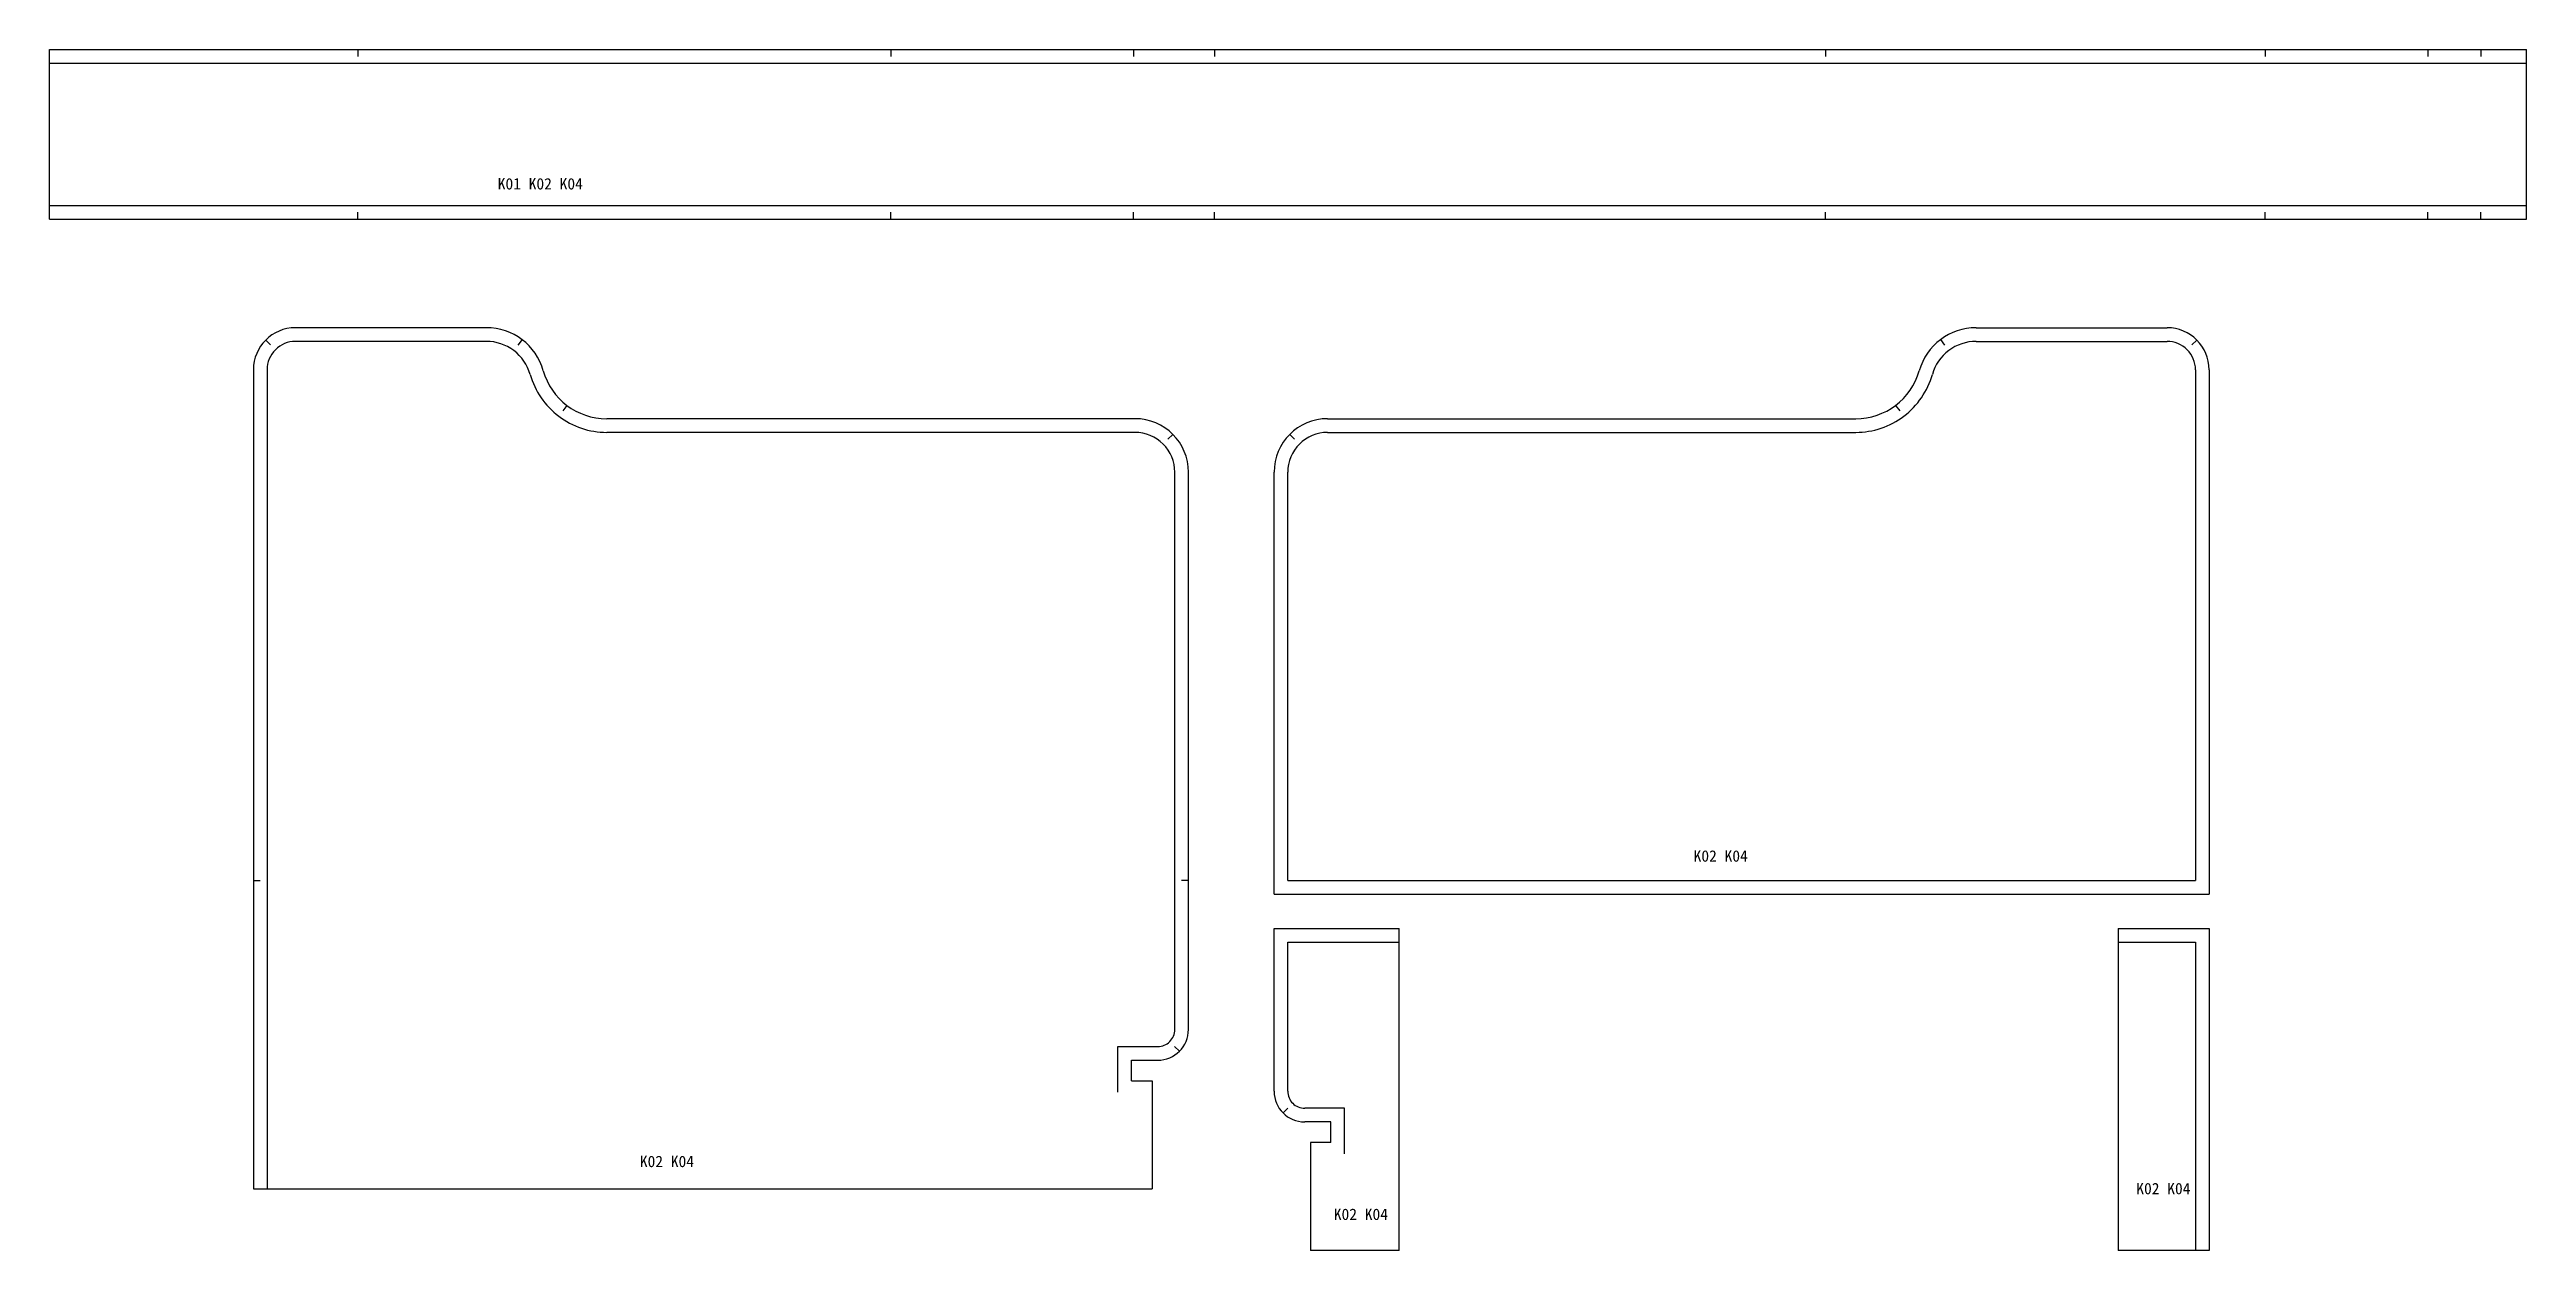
# Model space of a CAD drawing. Header units: millimetres. Extents: x 1211946 to 1266258, y -418433 to -400124.
# Drawn here: x 1254299 to 1256476, y -416148 to -415092 of the extents above; entities that cross this region are included whole.
import ezdxf

# ---------------------------------------------------------------- set-up
doc = ezdxf.new("R2010")
doc.units = ezdxf.units.MM
doc.header["$LTSCALE"] = 5
doc.layers.add('文字', color=7, linetype='Continuous')
doc.layers.add('缝头内线', color=1, linetype='Continuous')
doc.styles.add('宋体', font='')
doc.styles.get('宋体').set_extended_font_data('SimSun')

msp = doc.modelspace()

# ---------------------------------------------------------------- texts
at = {"layer": '文字', "color": 3, "char_height": 10, "attachment_point": 5, "style": '宋体'}
for s, insert in [('K01 K02 K04', (1254730.31, -415209.85)), ('K02 K04', (1255767.98, -415800.83)), ('K02 K04', (1254841.64, -416069.38)), ('K02 K04', (1256157.11, -416093.23)), ('K02 K04', (1255451.67, -416115.84))]:
    msp.add_mtext(s, dxfattribs=dict(at, insert=insert))

# ---------------------------------------------------------------- linework, layer by layer
for p, q in [((1254298.9, -415240.72), (1254298.9, -415091.72)), ((1254298.9, -415091.72), (1256476.29, -415091.72)), ((1256476.29, -415240.72), (1256476.29, -415091.72)), ((1254298.9, -415240.72), (1256476.29, -415240.72)), ((1254682.91, -415336.29), (1254515.1, -415336.29)), ((1255992.54, -415336.29), (1256160.34, -415336.29)), ((1254478.1, -415373.29), (1254478.1, -416093.29)), ((1256197.34, -415373.29), (1256197.34, -415834.29)), ((1255253.1, -415416.29), (1254788.74, -415416.29)), ((1255422.34, -415416.29), (1255886.71, -415416.29)), ((1255300.1, -415953.29), (1255300.1, -415463.29)), ((1255375.34, -415834.29), (1255375.34, -415463.29)), ((1255375.34, -415834.29), (1256197.34, -415834.29)), ((1255375.34, -415864.56), (1255485.34, -415864.56)), ((1255375.34, -416007.56), (1255375.34, -415864.56)), ((1255485.34, -416147.56), (1255485.34, -415864.56)), ((1256117.34, -415864.56), (1256117.34, -416147.56)), ((1256117.34, -415864.56), (1256197.34, -415864.56)), ((1256197.34, -415864.56), (1256197.34, -416147.56)), ((1255250.1, -415998.29), (1255250.1, -415980.29)), ((1255250.1, -415980.29), (1255273.1, -415980.29)), ((1255250.1, -415998.29), (1255268.1, -415998.29)), ((1255268.1, -415998.29), (1255268.1, -416093.29)), ((1255425.34, -416034.56), (1255402.34, -416034.56)), ((1255425.34, -416052.56), (1255407.34, -416052.56)), ((1255407.34, -416052.56), (1255407.34, -416147.56)), ((1255425.34, -416052.56), (1255425.34, -416034.56)), ((1254478.1, -416093.29), (1255268.1, -416093.29)), ((1255485.34, -416147.56), (1255407.34, -416147.56)), ((1256197.34, -416147.56), (1256117.34, -416147.56))]:
    msp.add_line(p, q)
at = {"color": 2}
for p, q in [((1254569.9, -415091.72), (1254569.9, -415097.72)), ((1255038.54, -415091.72), (1255038.54, -415097.72)), ((1255251.87, -415091.72), (1255251.87, -415097.72)), ((1255323.08, -415091.72), (1255323.08, -415097.72)), ((1255860.24, -415091.72), (1255860.24, -415097.72)), ((1256246.72, -415091.72), (1256246.72, -415097.72)), ((1256389.51, -415091.72), (1256389.51, -415097.72)), ((1256436.29, -415091.72), (1256436.29, -415097.72)), ((1254569.9, -415240.72), (1254569.9, -415234.72)), ((1255038.54, -415240.72), (1255038.54, -415234.72)), ((1255251.87, -415240.72), (1255251.87, -415234.72)), ((1255323.08, -415240.72), (1255323.08, -415234.72)), ((1255860.24, -415240.72), (1255860.24, -415234.72)), ((1256246.72, -415240.72), (1256246.72, -415234.72)), ((1256389.51, -415240.72), (1256389.51, -415234.72)), ((1256436.29, -415240.72), (1256436.29, -415234.72)), ((1254488.93, -415347.12), (1254493.18, -415351.36)), ((1254714.26, -415346.8), (1254710.65, -415351.59)), ((1255961.18, -415346.8), (1255964.8, -415351.59)), ((1256186.51, -415347.12), (1256182.27, -415351.36)), ((1254753.76, -415404.55), (1254750.14, -415409.34)), ((1255921.68, -415404.55), (1255925.3, -415409.34)), ((1255286.33, -415430.05), (1255282.09, -415434.29)), ((1255389.11, -415430.05), (1255393.35, -415434.29)), ((1254478.1, -415822.29), (1254484.1, -415822.29)), ((1255300.1, -415822.29), (1255294.1, -415822.29)), ((1255292.19, -415972.38), (1255287.95, -415968.13)), ((1255383.25, -416026.65), (1255387.5, -416022.41))]:
    msp.add_line(p, q, dxfattribs=at)
for centre, radius, start, end in [((1254515.1, -415373.29), 37, 90, 180), ((1254682.91, -415388.29), 52, 15.82662, 90), ((1255992.54, -415388.29), 52, 90, 164.17338), ((1256160.34, -415373.29), 37, 0, 90), ((1254788.74, -415358.29), 58, 195.82662, 270), ((1255886.71, -415358.29), 58, 270, 344.17338), ((1255253.1, -415463.29), 47, 0, 90), ((1255422.34, -415463.29), 47, 90, 180), ((1255273.1, -415953.29), 27, 270, 0), ((1255402.34, -416007.56), 27, 180, 270)]:
    msp.add_arc(centre, radius, start, end)
at = {"layer": '缝头内线', "color": 1, "ltscale": 2}
for p, q in [((1254298.9, -415103.72), (1256476.29, -415103.72)), ((1254298.9, -415228.72), (1256476.29, -415228.72)), ((1254682.91, -415348.29), (1254515.1, -415348.29)), ((1255992.54, -415348.29), (1256160.34, -415348.29)), ((1254490.1, -415373.29), (1254490.1, -415822.29)), ((1256185.34, -415373.29), (1256185.34, -415822.29)), ((1255253.1, -415428.29), (1254788.74, -415428.29)), ((1255422.34, -415428.29), (1255886.71, -415428.29)), ((1255288.1, -415822.29), (1255288.1, -415463.29)), ((1255387.34, -415822.29), (1255387.34, -415463.29)), ((1254490.1, -415822.29), (1254490.1, -416093.29)), ((1255288.1, -415953.29), (1255288.1, -415822.29)), ((1255387.34, -415822.29), (1256185.34, -415822.29)), ((1255387.34, -415876.56), (1255485.34, -415876.56)), ((1255387.34, -416007.56), (1255387.34, -415876.56)), ((1256117.34, -415876.56), (1256185.34, -415876.56)), ((1256185.34, -415876.56), (1256185.34, -416147.56)), ((1255238.1, -416008.29), (1255238.1, -415968.29)), ((1255238.1, -415968.29), (1255273.1, -415968.29)), ((1255437.34, -416022.56), (1255402.34, -416022.56)), ((1255437.34, -416062.56), (1255437.34, -416022.56))]:
    msp.add_line(p, q, dxfattribs=at)
for centre, radius, start, end in [((1254515.1, -415373.29), 25, 135, 180), ((1254515.1, -415373.29), 25, 90, 135), ((1254682.91, -415388.29), 40, 52.91331, 90), ((1254682.91, -415388.29), 40, 15.82662, 52.91331), ((1255992.54, -415388.29), 40, 127.08669, 164.17338), ((1255992.54, -415388.29), 40, 90, 127.08669), ((1256160.34, -415373.29), 25, 45, 90), ((1256160.34, -415373.29), 25, 0, 45), ((1254788.74, -415358.29), 70, 195.82662, 232.91331), ((1255886.71, -415358.29), 70, 307.08669, 344.17338), ((1254788.74, -415358.29), 70, 232.91331, 270), ((1255886.71, -415358.29), 70, 270, 307.08669), ((1255253.1, -415463.29), 35, 45, 90), ((1255253.1, -415463.29), 35, 360, 45), ((1255422.34, -415463.29), 35, 135, 180), ((1255422.34, -415463.29), 35, 90, 135), ((1255273.1, -415953.29), 15, 270, 315), ((1255273.1, -415953.29), 15, 315, 0), ((1255402.34, -416007.56), 15, 180, 225), ((1255402.34, -416007.56), 15, 225, 270)]:
    msp.add_arc(centre, radius, start, end, dxfattribs=at)

msp.set_redraw_order([(e.dxf.handle, doc.entitydb.next_handle()) for e in msp.query("TEXT MTEXT ATTDEF DIMENSION ARC_DIMENSION")])  # texts and dimensions are drawn at this point

doc.saveas('drawing.dxf')
